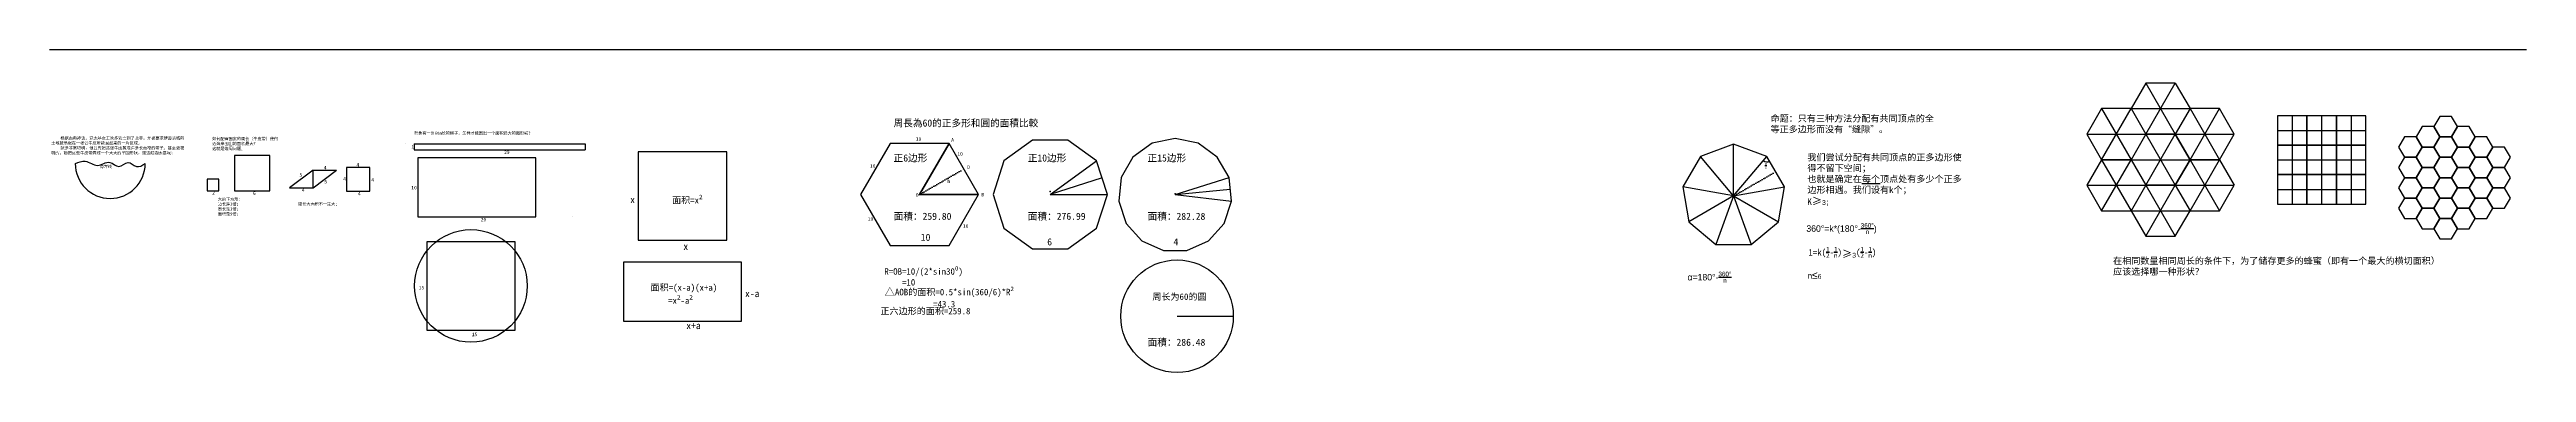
# Model space of a CAD drawing. Header units: millimetres. Extents: x 1353 to 5555, y 930 to 1478.
import ezdxf

# ---------------------------------------------------------------- set-up
doc = ezdxf.new("R2010")
doc.units = ezdxf.units.MM
doc.linetypes.add('ACAD_ISO07W100', pattern=[3, 0, -3])
doc.styles.add('w', font='', dxfattribs={"height": 5})
doc.styles.get('w').set_extended_font_data('SimSun')

msp = doc.modelspace()

# ---------------------------------------------------------------- linework, layer by layer
for p, q in [((1353, 1477.9), (5555.1, 1477.9)), ((4909.4, 1420.9), (4884.4, 1377.6)), ((4959.4, 1420.9), (4909.4, 1420.9)), ((4909.4, 1334.3), (4959.4, 1420.9)), ((4909.4, 1420.9), (4959.4, 1334.3)), ((4959.4, 1420.9), (4984.4, 1377.6)), ((4834.4, 1377.6), (4809.4, 1334.3)), ((4884.4, 1377.6), (4834.4, 1377.6)), ((4834.4, 1291), (4884.4, 1377.6)), ((4834.4, 1377.6), (4884.4, 1291)), ((4884.4, 1377.6), (4909.4, 1334.3)), ((4884.4, 1377.6), (4909.4, 1334.3)), ((4884.4, 1377.6), (4984.4, 1377.6)), ((4984.4, 1377.6), (4959.4, 1334.3)), ((5034.4, 1377.6), (4984.4, 1377.6)), ((4984.4, 1291), (5034.4, 1377.6)), ((4984.4, 1377.6), (5034.4, 1291)), ((5059.4, 1334.3), (5034.4, 1377.6)), ((5182.6, 1365.7), (5132.6, 1365.7)), ((5132.6, 1365.7), (5132.6, 1315.7)), ((5157.6, 1365.7), (5157.6, 1315.7)), ((5182.6, 1315.7), (5182.6, 1365.7)), ((5232.6, 1365.7), (5182.6, 1365.7)), ((5182.6, 1365.7), (5182.6, 1315.7)), ((5207.6, 1365.7), (5207.6, 1315.7)), ((5232.6, 1315.7), (5232.6, 1365.7)), ((5282.6, 1365.7), (5232.6, 1365.7)), ((5232.6, 1365.7), (5232.6, 1315.7)), ((5257.6, 1365.7), (5257.6, 1315.7)), ((5282.6, 1315.7), (5282.6, 1365.7)), ((1956.1, 1318), (1956.1, 1318)), ((1971.6, 1317.7), (1971.6, 1307.7)), ((1971.6, 1317.7), (2261.6, 1317.7)), ((1971.6, 1307.7), (2261.6, 1307.7)), ((2261.6, 1317.7), (2261.6, 1307.7)), ((2501.8, 1304.2), (2351.8, 1304.2)), ((2351.8, 1304.2), (2351.8, 1154.2)), ((2501.8, 1154.2), (2501.8, 1304.2)), ((2779, 1318.6), (2729, 1232)), ((2879, 1318.6), (2779, 1318.6)), ((2829, 1232), (2879, 1318.6)), ((2879, 1318.6), (2829, 1232)), ((2929, 1232), (2879, 1318.6)), ((4210.1, 1229.5), (4210.1, 1317.3)), ((4809.4, 1334.3), (4834.4, 1291)), ((4809.4, 1334.3), (4909.4, 1334.3)), ((4959.4, 1334.3), (4909.4, 1334.3)), ((4984.4, 1291), (4959.4, 1334.3)), ((4959.4, 1334.3), (5059.4, 1334.3)), ((5034.4, 1291), (5059.4, 1334.3)), ((5132.6, 1340.7), (5182.6, 1340.7)), ((5182.6, 1315.7), (5132.6, 1315.7)), ((5132.6, 1315.7), (5132.6, 1265.7)), ((5132.6, 1315.7), (5182.6, 1315.7)), ((5157.6, 1315.7), (5157.6, 1265.7)), ((5182.6, 1340.7), (5232.6, 1340.7)), ((5232.6, 1315.7), (5182.6, 1315.7)), ((5182.6, 1315.7), (5182.6, 1265.7)), ((5232.6, 1340.7), (5282.6, 1340.7)), ((5232.6, 1265.7), (5232.6, 1315.7)), ((5282.6, 1315.7), (5232.6, 1315.7)), ((5232.6, 1315.7), (5282.6, 1315.7)), ((5257.6, 1315.7), (5257.6, 1265.7)), ((5282.6, 1265.7), (5282.6, 1315.7)), ((1726.7, 1298), (1666.7, 1298)), ((1666.7, 1298), (1666.7, 1238)), ((1726.7, 1238), (1726.7, 1298)), ((1800, 1273.3), (1760, 1243.3)), ((1800, 1243.3), (1800, 1273.3)), ((1800, 1273.3), (1840, 1273.3)), ((1800, 1243.3), (1840, 1273.3)), ((1896.6, 1277.5), (1856.6, 1277.5)), ((1856.6, 1277.5), (1856.6, 1237.5)), ((1896.6, 1237.5), (1896.6, 1277.5)), ((1978, 1293.9), (1978, 1193.9)), ((2178, 1293.9), (1978, 1293.9)), ((2178, 1193.9), (2178, 1293.9)), ((3050.8, 1232), (3129.3, 1289)), ((3262.6, 1232), (3354, 1260.6)), ((4210.1, 1229.5), (4153.7, 1296.7)), ((4210.1, 1229.5), (4266.5, 1296.7)), ((4834.4, 1291), (4809.4, 1247.7)), ((4884.4, 1291), (4834.4, 1291)), ((4834.4, 1204.4), (4884.4, 1291)), ((4834.4, 1291), (4884.4, 1204.4)), ((4834.4, 1291), (4884.4, 1291)), ((4884.4, 1291), (4909.4, 1247.7)), ((4959.4, 1247.7), (4984.4, 1291)), ((4984.4, 1291), (5034.4, 1291)), ((5034.4, 1291), (4984.4, 1291)), ((4984.4, 1204.4), (5034.4, 1291)), ((4984.4, 1291), (5034.4, 1204.4)), ((5034.4, 1291), (5059.4, 1247.7)), ((5132.6, 1290.7), (5182.6, 1290.7)), ((5182.6, 1265.7), (5132.6, 1265.7)), ((5132.6, 1265.7), (5132.6, 1215.7)), ((5132.6, 1265.7), (5182.6, 1265.7)), ((5157.6, 1265.7), (5157.6, 1215.7)), ((5182.6, 1215.7), (5182.6, 1265.7)), ((5182.6, 1265.7), (5232.6, 1265.7)), ((5182.6, 1265.7), (5182.6, 1215.7)), ((5207.6, 1265.7), (5207.6, 1215.7)), ((5232.6, 1290.7), (5282.6, 1290.7)), ((5232.6, 1215.7), (5232.6, 1265.7)), ((5282.6, 1265.7), (5232.6, 1265.7)), ((5232.6, 1265.7), (5232.6, 1215.7)), ((5232.6, 1265.7), (5282.6, 1265.7)), ((5257.6, 1265.7), (5257.6, 1215.7)), ((5282.6, 1215.7), (5282.6, 1265.7)), ((1640.2, 1258), (1620.2, 1258)), ((1620.2, 1258), (1620.2, 1238)), ((1620.2, 1238), (1640.2, 1238)), ((1640.2, 1238), (1640.2, 1258)), ((1666.7, 1238), (1726.7, 1238)), ((1760, 1243.3), (1800, 1243.3)), ((1856.6, 1237.5), (1896.6, 1237.5)), ((2729, 1232), (2779, 1145.4)), ((2829, 1232), (2929, 1232)), ((2929, 1232), (2829, 1232)), ((2879, 1145.4), (2929, 1232)), ((3138.6, 1260.5), (3050.8, 1232)), ((3050.8, 1232), (3147.8, 1232)), ((3262.6, 1232), (3356.1, 1240.8)), ((3262.6, 1232), (3358.2, 1220.9)), ((4210.1, 1229.5), (4123.7, 1244.8)), ((4210.1, 1229.5), (4134.1, 1185.7)), ((4210.1, 1229.5), (4180.1, 1147.1)), ((4210.1, 1229.5), (4296.5, 1244.8)), ((4210.1, 1229.5), (4240.1, 1147.1)), ((4210.1, 1229.5), (4286, 1185.7)), ((4809.4, 1247.7), (4834.4, 1204.4)), ((4809.4, 1247.7), (4909.4, 1247.7)), ((4909.4, 1247.7), (4884.4, 1204.4)), ((4909.4, 1247.7), (4959.4, 1247.7)), ((4909.4, 1161.1), (4959.4, 1247.7)), ((4909.4, 1247.7), (4959.4, 1161.1)), ((4959.4, 1247.7), (4984.4, 1204.4)), ((4959.4, 1247.7), (5059.4, 1247.7)), ((4959.4, 1247.7), (4984.4, 1204.4)), ((5034.4, 1204.4), (5059.4, 1247.7)), ((5132.6, 1240.7), (5182.6, 1240.7)), ((5182.6, 1240.7), (5232.6, 1240.7)), ((5232.6, 1240.7), (5282.6, 1240.7)), ((1978, 1193.9), (1978, 1193.9)), ((1978, 1193.9), (2178, 1193.9)), ((2239.8, 1193.9), (2239.8, 1193.9)), ((4834.4, 1204.4), (4884.4, 1204.4)), ((4884.4, 1204.4), (4909.4, 1161.1)), ((4884.4, 1204.4), (4984.4, 1204.4)), ((4959.4, 1161.1), (4984.4, 1204.4)), ((4984.4, 1204.4), (5034.4, 1204.4)), ((5132.6, 1215.7), (5182.6, 1215.7)), ((5182.6, 1215.7), (5232.6, 1215.7)), ((5232.6, 1215.7), (5282.6, 1215.7)), ((2142.9, 1151.9), (1992.9, 1151.9)), ((1992.9, 1151.9), (1992.9, 1001.9)), ((2142.9, 1001.9), (2142.9, 1151.9)), ((2351.8, 1154.2), (2501.8, 1154.2)), ((2779, 1145.4), (2879, 1145.4)), ((4909.4, 1161.1), (4959.4, 1161.1)), ((2526.8, 1017.2), (2526.8, 1117.2)), ((2326.8, 1017.2), (2526.8, 1017.2)), ((3265.8, 1025.5), (3361.2, 1025.5)), ((1992.9, 1001.9), (2142.9, 1001.9))]:
    msp.add_line(p, q)
at = {"color": 5}
for p, q in [((4909.4, 1334.3), (4884.4, 1291)), ((4909.4, 1247.7), (4959.4, 1334.3)), ((4909.4, 1334.3), (4959.4, 1247.7)), ((4909.4, 1334.3), (4959.4, 1334.3)), ((4959.4, 1334.3), (4984.4, 1291)), ((4884.4, 1291), (4984.4, 1291)), ((4884.4, 1291), (4909.4, 1247.7)), ((4984.4, 1291), (4959.4, 1247.7)), ((4959.4, 1247.7), (4909.4, 1247.7))]:
    msp.add_line(p, q, dxfattribs=at)
at = {"color": 1}
for p, q in [((5182.6, 1265.7), (5182.6, 1315.7)), ((5182.6, 1315.7), (5232.6, 1315.7)), ((5207.6, 1315.7), (5207.6, 1265.7)), ((5232.6, 1315.7), (5232.6, 1265.7)), ((5182.6, 1290.7), (5232.6, 1290.7)), ((5232.6, 1265.7), (5182.6, 1265.7))]:
    msp.add_line(p, q, dxfattribs=at)
at = {"linetype": 'ACAD_ISO07W100'}
for p, q in [((2829, 1232), (2904, 1275.3)), ((4210.1, 1229.5), (4281.5, 1270.7))]:
    msp.add_line(p, q, dxfattribs=at)
for points in [[(5378.1, 1312.5), (5398.1, 1312.5), (5408.1, 1329.8), (5398.1, 1347.1), (5378.1, 1347.1), (5368.1, 1329.8)], [(5408.1, 1329.8), (5428.1, 1329.8), (5438.1, 1347.1), (5428.1, 1364.4), (5408.1, 1364.4), (5398.1, 1347.1)], [(5438.1, 1312.5), (5458.1, 1312.5), (5468.1, 1329.8), (5458.1, 1347.1), (5438.1, 1347.1), (5428.1, 1329.8)], [(2351.8, 1154.2), (2501.8, 1154.2), (2501.8, 1304.2), (2351.8, 1304.2)], [(2929, 1232), (2879, 1318.6), (2779, 1318.6), (2729, 1232), (2779, 1145.4), (2879, 1145.4)], [(3020.8, 1139.6), (3080.8, 1139.6), (3129.3, 1174.9), (3147.8, 1232), (3129.3, 1289), (3080.8, 1324.3), (3020.8, 1324.3), (2972.2, 1289), (2953.7, 1232), (2972.2, 1174.9)], [(3242.6, 1136.8), (3282.6, 1136.8), (3319.1, 1153.1), (3345.9, 1182.8), (3358.2, 1220.9), (3354, 1260.6), (3334, 1295.3), (3301.7, 1318.8), (3262.6, 1327.1), (3223.4, 1318.8), (3191.1, 1295.3), (3171.1, 1260.6), (3166.9, 1220.9), (3179.3, 1182.8), (3206, 1153.1)], [(4180.1, 1147.1), (4240.1, 1147.1), (4286, 1185.7), (4296.5, 1244.8), (4266.5, 1296.7), (4210.1, 1317.3), (4153.7, 1296.7), (4123.7, 1244.8), (4134.1, 1185.7)], [(5348.1, 1295.2), (5368.1, 1295.2), (5378.1, 1312.5), (5368.1, 1329.8), (5348.1, 1329.8), (5338.1, 1312.5)], [(5378.1, 1277.8), (5398.1, 1277.8), (5408.1, 1295.2), (5398.1, 1312.5), (5378.1, 1312.5), (5368.1, 1295.2)], [(5408.1, 1295.2), (5428.1, 1295.2), (5438.1, 1312.5), (5428.1, 1329.8), (5408.1, 1329.8), (5398.1, 1312.5)], [(5438.1, 1277.8), (5458.1, 1277.8), (5468.1, 1295.2), (5458.1, 1312.5), (5438.1, 1312.5), (5428.1, 1295.2)], [(5468.1, 1295.2), (5488.1, 1295.2), (5498.1, 1312.5), (5488.1, 1329.8), (5468.1, 1329.8), (5458.1, 1312.5)], [(5498.1, 1277.8), (5518.1, 1277.8), (5528.1, 1295.2), (5518.1, 1312.5), (5498.1, 1312.5), (5488.1, 1295.2)], [(1978, 1193.9), (2178, 1193.9), (2178, 1293.9), (1978, 1293.9)], [(5348.1, 1260.5), (5368.1, 1260.5), (5378.1, 1277.8), (5368.1, 1295.2), (5348.1, 1295.2), (5338.1, 1277.8)], [(5378.1, 1243.2), (5398.1, 1243.2), (5408.1, 1260.5), (5398.1, 1277.8), (5378.1, 1277.8), (5368.1, 1260.5)], [(5408.1, 1260.5), (5428.1, 1260.5), (5438.1, 1277.8), (5428.1, 1295.2), (5408.1, 1295.2), (5398.1, 1277.8)], [(5438.1, 1243.2), (5458.1, 1243.2), (5468.1, 1260.5), (5458.1, 1277.8), (5438.1, 1277.8), (5428.1, 1260.5)], [(5468.1, 1260.5), (5488.1, 1260.5), (5498.1, 1277.8), (5488.1, 1295.2), (5468.1, 1295.2), (5458.1, 1277.8)], [(5498.1, 1243.2), (5518.1, 1243.2), (5528.1, 1260.5), (5518.1, 1277.8), (5498.1, 1277.8), (5488.1, 1260.5)], [(5348.1, 1225.9), (5368.1, 1225.9), (5378.1, 1243.2), (5368.1, 1260.5), (5348.1, 1260.5), (5338.1, 1243.2)], [(5348.1, 1191.2), (5368.1, 1191.2), (5378.1, 1208.6), (5368.1, 1225.9), (5348.1, 1225.9), (5338.1, 1208.6)], [(5378.1, 1208.6), (5398.1, 1208.6), (5408.1, 1225.9), (5398.1, 1243.2), (5378.1, 1243.2), (5368.1, 1225.9)], [(5408.1, 1225.9), (5428.1, 1225.9), (5438.1, 1243.2), (5428.1, 1260.5), (5408.1, 1260.5), (5398.1, 1243.2)], [(5408.1, 1191.2), (5428.1, 1191.2), (5438.1, 1208.6), (5428.1, 1225.9), (5408.1, 1225.9), (5398.1, 1208.6)], [(5438.1, 1208.6), (5458.1, 1208.6), (5468.1, 1225.9), (5458.1, 1243.2), (5438.1, 1243.2), (5428.1, 1225.9)], [(5468.1, 1225.9), (5488.1, 1225.9), (5498.1, 1243.2), (5488.1, 1260.5), (5468.1, 1260.5), (5458.1, 1243.2)], [(5468.1, 1191.2), (5488.1, 1191.2), (5498.1, 1208.6), (5488.1, 1225.9), (5468.1, 1225.9), (5458.1, 1208.6)], [(5498.1, 1208.6), (5518.1, 1208.6), (5528.1, 1225.9), (5518.1, 1243.2), (5498.1, 1243.2), (5488.1, 1225.9)], [(5378.1, 1173.9), (5398.1, 1173.9), (5408.1, 1191.2), (5398.1, 1208.6), (5378.1, 1208.6), (5368.1, 1191.2)], [(5408.1, 1156.6), (5428.1, 1156.6), (5438.1, 1173.9), (5428.1, 1191.2), (5408.1, 1191.2), (5398.1, 1173.9)], [(5438.1, 1173.9), (5458.1, 1173.9), (5468.1, 1191.2), (5458.1, 1208.6), (5438.1, 1208.6), (5428.1, 1191.2)], [(1992.9, 1001.9), (2142.9, 1001.9), (2142.9, 1151.9), (1992.9, 1151.9)], [(2326.8, 1017.2), (2526.8, 1017.2), (2526.8, 1117.2), (2326.8, 1117.2)]]:
    msp.add_lwpolyline(points, close=True)
for centre in [(2067.9, 1076.9), (3265.8, 1025.5)]:
    msp.add_circle(centre, 95.5)
for centre, radius, start, end in [((1456, 1284.5), 59.3, 180, 0), ((4266.5, 1296.7), 9.4, 230, 300)]:
    msp.add_arc(centre, radius, start, end)
at = {"color": 5}
msp.add_spline([(1396.8, 1284.5), (1413.6, 1288.4), (1434.5, 1281.3), (1455.3, 1286.5), (1470.7, 1279.6), (1486.2, 1286.4), (1500.4, 1279.4), (1515.3, 1284.5)], degree=3, dxfattribs=at)
for p in [(3050.8, 1236.9), (3262.6, 1233.3)]:
    msp.add_point(p)

# ---------------------------------------------------------------- texts
at = {"attachment_point": 1, "style": 'w'}
for s, insert, char_height, width in [('周長為60的正多形和圓的面積比較', (2785, 1359.2), 12, 314.101), ('命题：只有三种方法分配有共同顶点的全等正多边形而没有“缝隙”。', (4272.7, 1366.5), 11, 278.015), ('    根据古典神话，迦太基女王狄多逃亡到了北非，并被要求建造新城的土地被局限在一张公牛皮所能围起来的一片区域。\\P    狄多非常聪明，他首先把这张牛皮剪成许多长而窄的带子。甚至更聪明的，她把这些牛皮带弄成一个大大的半圆形状，建造起迦太基城；', (1355.9, 1330.1), 5, 225.03), ('如何配置固定的周长（牛皮带）使得沿海岸围出的面积最大？\\P这就是等周问题。', (1628.9, 1329), 5, 113.32), ('1', (1967, 1316.2), 6, 14.378), ('想象有一条60m长的绳子，怎样才能围出一个面积最大的图形呢?', (1971.5, 1338.6), 5, 222.404), ('29', (2124.2, 1306.6), 6, 14.378), ('10', (2822.6, 1329.1), 6, 14.378), ('A', (2882.7, 1327.7), 6, 14.378), ('10', (2893.1, 1303.9), 6, 14.378), ('海岸线', (1437.9, 1281.9), 5, 32.629), ('5', (1777.1, 1268), 6, 14.378), ('4', (1818.2, 1280.5), 6, 14.378), ('4', (1851.3, 1261.7), 6, 14.378), ('4', (1873.6, 1285.3), 6, 14.378), ('10', (2744.8, 1283.4), 6, 14.378), ('正6边形', (2785, 1299.9), 12, 63.764), ('D', (2910, 1281.5), 6, 14.378), ('正10边形', (3012.6, 1299.9), 12, 68.175), ('正15边形', (3215.8, 1299.9), 12, 85.606), ('\\A1;{\\f·ÂËÎ|b0|i0|c134|p0;\\H0.8169x;\\Sα/2;}', (4263, 1286.1), 5, 26.811), ('我们尝试分配有共同顶点的正多边形使得不留下空间；\\P也就是确定在{\\fSimSun|b1|i0|c134|p2;\\L每个}顶点处有多少个正多边形相遇。我们设有k个；\\PK{\\H1.167x;≥\\fËÎÌå|b0|i0|c134|p0;\\H0.6429x;3\\fSimSun|b0|i0|c134|p2;；}', (4335.2, 1300.5), 11, 262.999), ('2', (1628.9, 1237.6), 6, 14.378), ('大的正方形：\\P边长是3倍；\\P周长是3倍；\\P面积是9倍；', (1638.5, 1226.5), 5, 53.579), ('6', (1698.2, 1237.2), 6, 14.378), ('周长大面积不一定大;', (1774.8, 1218.5), 5, 108.167), ('4', (1781.1, 1242.5), 6, 14.378), ('5', (1819.2, 1256.9), 6, 14.378), ('4', (1876.3, 1236.7), 6, 14.378), ('4', (1898.9, 1260), 6, 14.378), ('10', (1966.7, 1246.6), 6, 14.378), ('x', (2338.1, 1229.3), 12, 14.378), ('\\A1;面积=x{\\H0.7x;\\S2^ ;}', (2409.1, 1231.6), 11, 81.414), ('O', (2822.7, 1234.2), 6, 14.378), ('h', (2876.3, 1257.4), 6, 14.378), ('B', (2933.7, 1234.7), 6, 14.378), ('20', (2084.5, 1192.3), 6, 14.378), ('10', (2741.1, 1193.6), 6, 14.378), ('面積：259.80', (2785, 1201), 12, 111.412), ('10', (2902.6, 1181.5), 6, 14.378), ('面積：276.99', (3012.6, 1201), 12, 112.919), ('面積：282.28', (3215.8, 1201), 12, 113.606), ('\\A1;{\\fËÎÌå|b0|i0|c134|p0;360%%D=k*(180%%D-\\H0.7x;\\S360%%D/n;\\H1.429x;)}', (4333.5, 1183.4), 11, 199.902), ('x', (2428.3, 1149.9), 12, 14.378), ('10', (2831.1, 1165.4), 12, 14.378), ('6', (3045.6, 1157.6), 12, 14.378), ('4', (3259.8, 1157.6), 12, 14.378), ('\\A1;1=k({\\H0.7x;\\S1/2;}-{\\H0.7x;\\S1/n;}){\\A0;\\H1.167x;≥\\fËÎÌå|b0|i0|c134|p0;\\H0.6429x;3}({\\H0.7x;\\S1/2;\\H1.429x;-\\H0.7x;\\S1/n;\\H1.429x;)}', (4336.9, 1143.2), 11, 164.724), ('\\A1;R=OB=10/(2*sin30{\\H0.7x;\\S0^ ;})\\P    =10', (2769.3, 1110.6), 11, 140.712), ('\\A1;{\\f·ÂËÎ|b0|i0|c134|p0;α\\fËÎÌå|b0|i0|c134|p0;=180%%D-\\H0.7x;\\S360%%D/n;}', (4131.9, 1100.9), 11, 184.893), ('n{\\f·ÂËÎ|b0|i0|c134|p0;\\H1.167x;≤\\fËÎÌå|b0|i0|c134|p0;\\H0.6429x;6}', (4335.8, 1101.8), 11, 147.972), ('在相同数量相同周长的条件下，为了储存更多的蜂蜜（即有一个最大的横切面积）\\P应该选择哪一种形状？', (4853.8, 1125), 11, 613.246), ('15', (1979.2, 1077), 6, 14.378), ('\\A1;面积=(x-a)(x+a)\\P    =x{\\H0.7x;\\S2^ ;\\H1.429x;-}a{\\H0.7x;\\S2^ ;}', (2372.6, 1079.7), 11, 121.696), ('x-a', (2532.9, 1069.9), 12, 14.378), ('\\A1;{\\H1.167x;△}AOB的面积=0.5*sin(360/6)*R{\\H0.7x;\\S2^ ;}\\P           =43.3', (2769.8, 1075.7), 11, 232.834), ('周长为60的圆', (3223.9, 1064.1), 11, 96.411), ('x+a', (2433.2, 1015.6), 12, 41.257), ('正六边形的面积=259.8', (2762.6, 1039.7), 11, 195.62), ('15', (2069.4, 997.6), 6, 14.378), ('面積：286.48', (3215.8, 987.3), 12, 113.606)]:
    msp.add_mtext(s, dxfattribs=dict(at, insert=insert, char_height=char_height, width=width))

doc.saveas('drawing.dxf')
